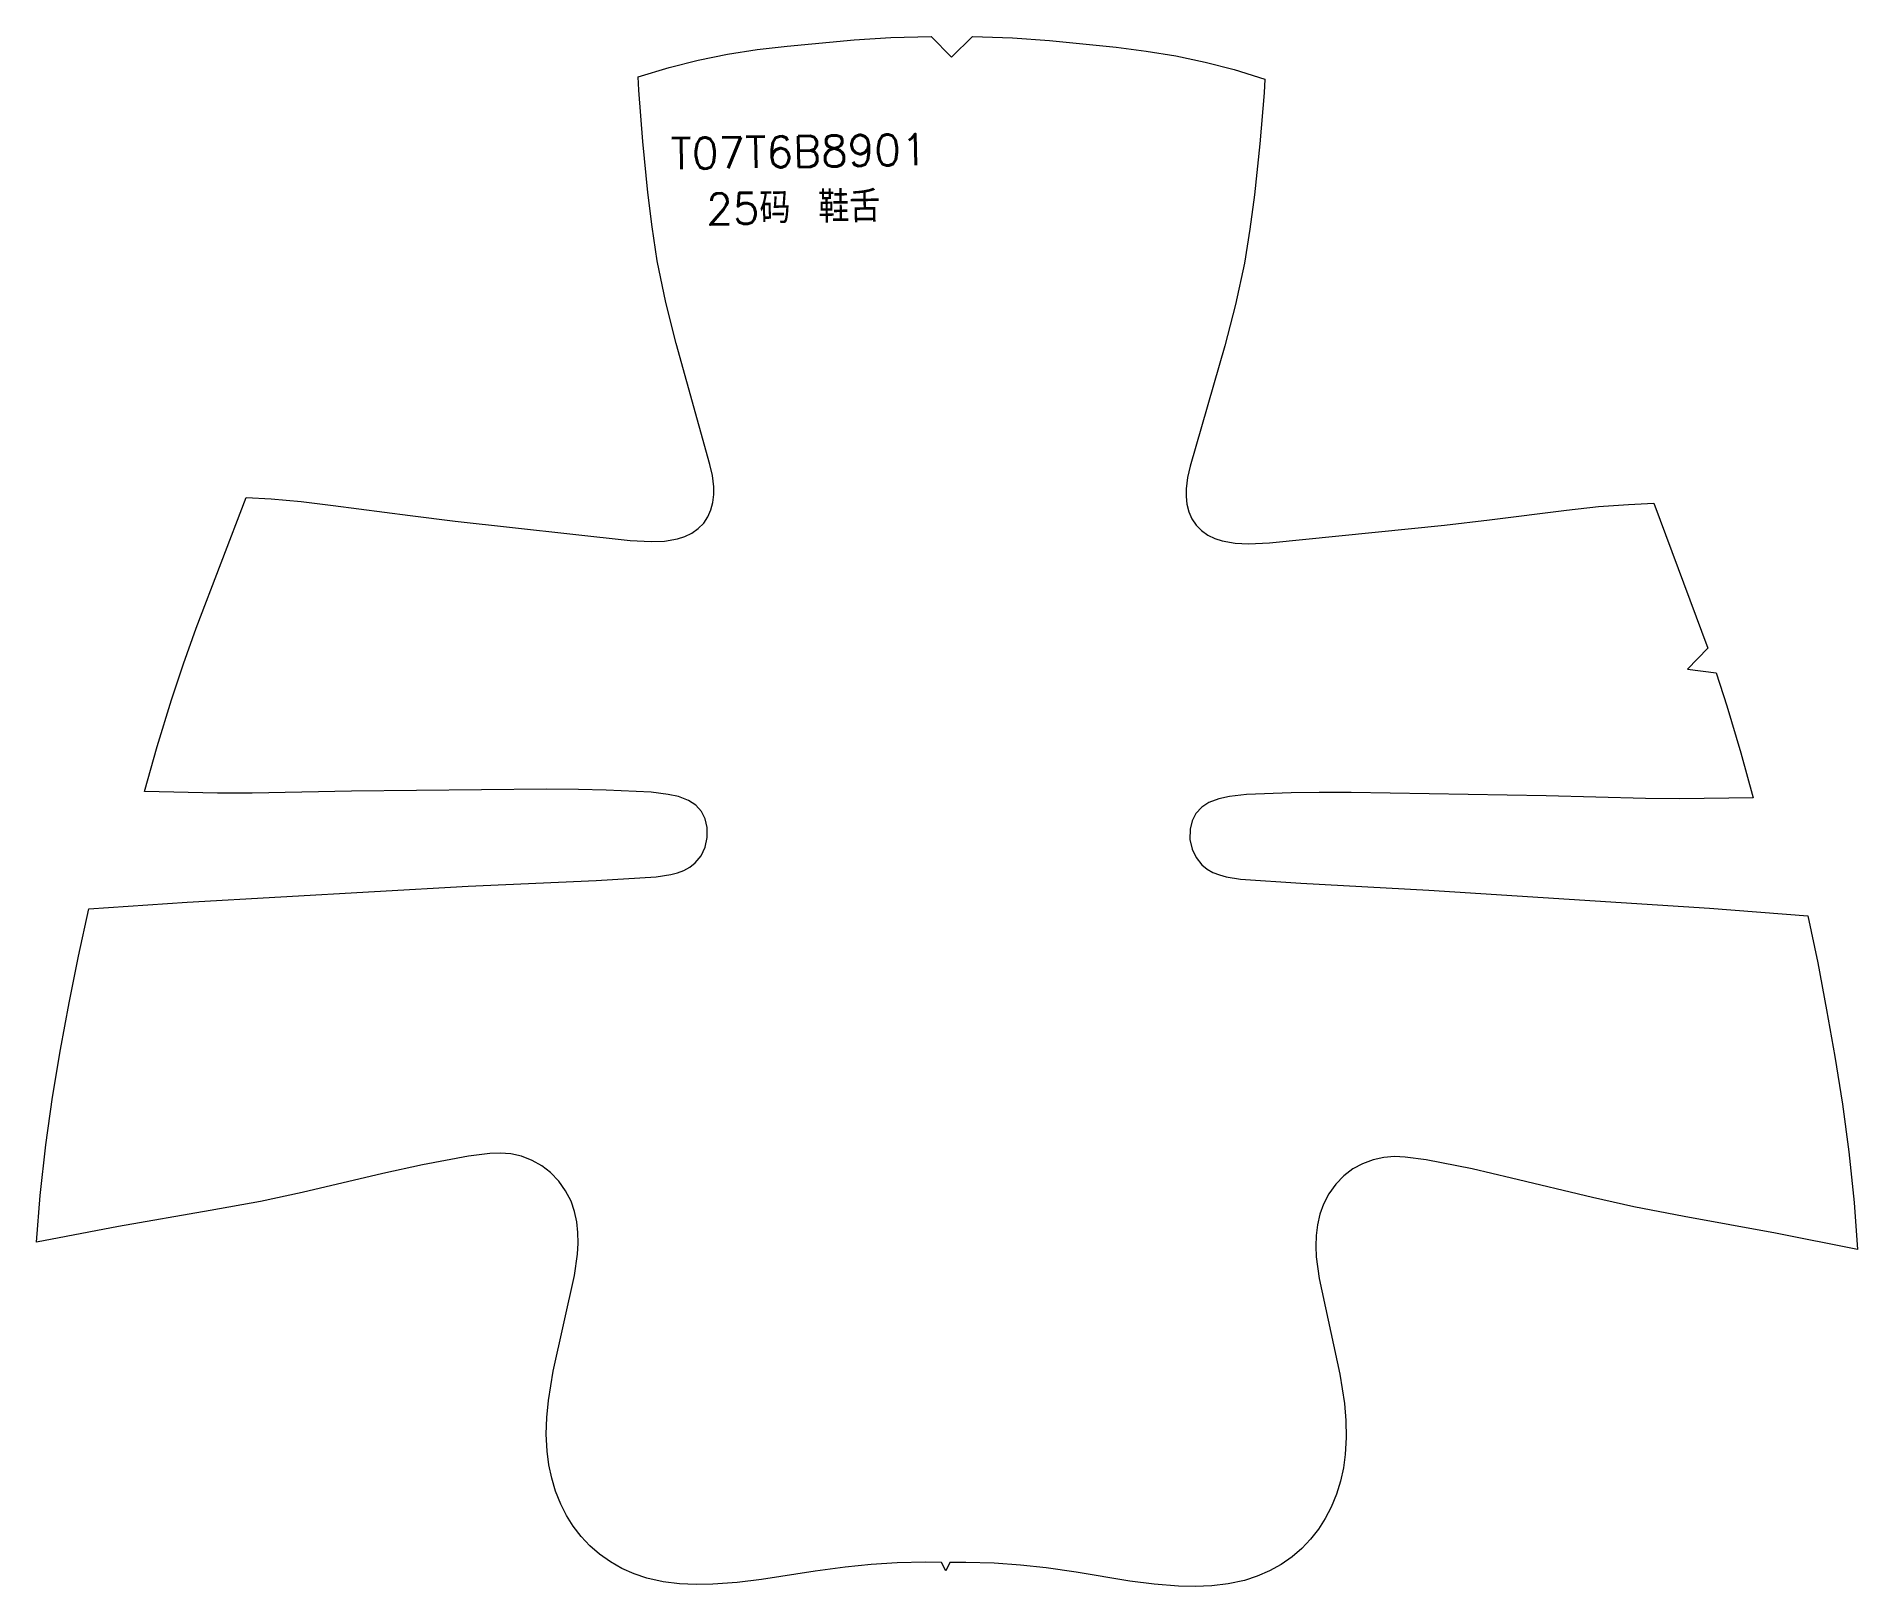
# Model space of a CAD drawing. Header units: inches. Extents: x 30 to 208, y -487 to 1000.
# Drawn here: x 30 to 205.9, y 666.1 to 815.9 of the extents above; entities that cross this region are included whole.
import ezdxf
from ezdxf.enums import TextEntityAlignment as Align

# ---------------------------------------------------------------- set-up
doc = ezdxf.new("R2010")
doc.units = ezdxf.units.IN
doc.header["$MEASUREMENT"] = 0
doc.layers.get('0').update_dxf_attribs({"lineweight": 0})
doc.styles.get("Standard").update_dxf_attribs({"font": 'txt.shx', "bigfont": 'hztxt.shx'})

msp = doc.modelspace()

# ---------------------------------------------------------------- texts
at = {"color": 6}
for s, p in [('T07T6B8901 ', (105.01, 804.83)), ('25码 鞋舌', (103.11, 799.39))]:
    msp.add_text(s, height=3, rotation=1, dxfattribs=at).set_placement(p, align=Align.MIDDLE_CENTER)

# ---------------------------------------------------------------- linework, layer by layer
at = {"color": 0}
msp.add_lwpolyline([(205.91, 698.71), (197.98, 700.3), (189.16, 701.9), (184.3, 702.83), (180.29, 703.72), (172.49, 705.61), (168.67, 706.49), (164.24, 707.36), (162.2, 707.64), (161.18, 707.68), (160.16, 707.61), (159.11, 707.38), (158.1, 707), (157.16, 706.49), (156.3, 705.84), (155.5, 705.02), (154.83, 704.1), (154.31, 703.09), (153.96, 702.11), (153.73, 701.1), (153.61, 700.07), (153.58, 699.03), (153.63, 697.99), (153.91, 695.89), (155.91, 686.65), (156.35, 683.81), (156.48, 682.18), (156.51, 680.54), (156.42, 678.91), (156.24, 677.6), (155.96, 676.31), (155.57, 675.05), (155.07, 673.82), (154.5, 672.72), (153.84, 671.67), (153.08, 670.7), (152.23, 669.81), (151.29, 669), (150.23, 668.26), (149.1, 667.64), (147.92, 667.13), (146.69, 666.73), (145.12, 666.39), (143.53, 666.2), (141.92, 666.13), (140.31, 666.17), (137.96, 666.36), (135.63, 666.67), (130.43, 667.53), (127.55, 667.94), (125.05, 668.21), (122.53, 668.38), (119.78, 668.47), (118.24, 668.47), (117.84, 667.67), (117.44, 668.47), (115.9, 668.49), (113.15, 668.42), (110.63, 668.26), (108.12, 668.02), (105.24, 667.62), (100.04, 666.82), (97.7, 666.52), (95.35, 666.35), (93.74, 666.32), (92.14, 666.4), (90.55, 666.6), (88.98, 666.96), (87.75, 667.36), (86.57, 667.88), (85.45, 668.51), (84.39, 669.26), (83.46, 670.08), (82.62, 670.98), (81.87, 671.96), (81.21, 673.01), (80.65, 674.11), (80.16, 675.34), (79.79, 676.61), (79.51, 677.9), (79.34, 679.21), (79.26, 680.85), (79.31, 682.48), (79.46, 684.11), (79.91, 686.95), (81.98, 696.18), (82.28, 698.27), (82.34, 699.31), (82.32, 700.35), (82.2, 701.38), (81.99, 702.39), (81.65, 703.37), (81.13, 704.39), (80.47, 705.32), (79.67, 706.14), (78.82, 706.79), (77.88, 707.32), (76.88, 707.71), (75.83, 707.94), (74.81, 708.02), (73.79, 707.99), (71.75, 707.72), (67.31, 706.89), (63.48, 706.04), (55.67, 704.21), (51.66, 703.35), (46.78, 702.47), (37.95, 700.93), (30.01, 699.41), (30.38, 703.94), (30.92, 708.82), (31.58, 713.43), (32.35, 718.02), (33.18, 722.55), (34.08, 727.06), (35.07, 731.61), (44.57, 732.26), (71.7, 733.8), (84.07, 734.35), (89.88, 734.72), (91.28, 734.93), (91.93, 735.11), (92.55, 735.34), (93.13, 735.66), (93.65, 736.07), (94.21, 736.76), (94.59, 737.57), (94.8, 738.52), (94.79, 739.5), (94.61, 740.31), (94.25, 741.04), (93.69, 741.65), (93, 742.11), (92.04, 742.48), (91.03, 742.69), (89.38, 742.89), (85.05, 743.1), (82.38, 743.16), (79.29, 743.18), (60.43, 743.01), (50.85, 742.81), (47.51, 742.8), (40.45, 742.95), (41.67, 747.3), (43.06, 751.82), (44.21, 755.31), (45.44, 758.76), (50.27, 771.36), (52.7, 771.23), (55.59, 770.98), (58.69, 770.61), (66.12, 769.62), (70.46, 769.08), (87.36, 767.22), (89.39, 767.12), (90.66, 767.17), (91.92, 767.38), (92.64, 767.62), (93.32, 767.94), (93.93, 768.37), (94.46, 768.89), (94.87, 769.51), (95.16, 770.18), (95.35, 770.9), (95.43, 771.65), (95.43, 772.4), (95.31, 773.49), (95.07, 774.57), (91.8, 786.24), (90.8, 790.22), (89.98, 794.25), (89.47, 797.54), (89.07, 800.84), (88.57, 805.78), (88.2, 810.72), (88.14, 812.04), (91.14, 812.93), (93.94, 813.63), (96.77, 814.21), (99.64, 814.66), (102.52, 815), (108.98, 815.6), (112.55, 815.84), (116.42, 815.93), (118.41, 813.92), (120.42, 815.92), (124.29, 815.79), (127.86, 815.53), (134.31, 814.88), (137.19, 814.51), (140.06, 814.04), (142.88, 813.44), (145.68, 812.72), (148.67, 811.8), (148.6, 810.49), (148.19, 805.54), (147.65, 800.61), (147.22, 797.31), (146.69, 794.03), (145.84, 790.01), (144.81, 786.03), (141.44, 774.39), (141.2, 773.31), (141.06, 772.22), (141.06, 771.47), (141.14, 770.72), (141.32, 770), (141.6, 769.32), (142.01, 768.71), (142.54, 768.17), (143.15, 767.75), (143.82, 767.42), (144.54, 767.18), (145.79, 766.95), (147.07, 766.89), (149.1, 766.98), (166.01, 768.71), (170.35, 769.21), (177.79, 770.14), (180.9, 770.49), (183.79, 770.71), (186.22, 770.83), (189.72, 761.5), (191.43, 756.8), (189.47, 754.8), (192.24, 754.43), (193.27, 751.23), (194.63, 746.7), (195.82, 742.34), (188.75, 742.25), (185.42, 742.28), (175.84, 742.56), (156.98, 742.88), (153.89, 742.88), (151.21, 742.84), (146.88, 742.66), (145.24, 742.48), (144.22, 742.27), (143.26, 741.91), (142.57, 741.46), (142, 740.85), (141.64, 740.12), (141.45, 739.32), (141.43, 738.34), (141.63, 737.38), (142.01, 736.58), (142.56, 735.88), (143.08, 735.47), (143.65, 735.14), (144.28, 734.9), (144.92, 734.72), (146.32, 734.5), (152.13, 734.09), (164.5, 733.44), (191.61, 731.68), (201.1, 730.96), (202.06, 726.4), (202.92, 721.88), (203.71, 717.35), (204.45, 712.75), (205.07, 708.13), (205.58, 703.25), (205.91, 698.71)], close=True, dxfattribs=at)

msp.set_redraw_order([(e.dxf.handle, doc.entitydb.next_handle()) for e in msp.query("TEXT MTEXT ATTDEF DIMENSION ARC_DIMENSION")])  # texts and dimensions are drawn at this point

doc.saveas('drawing.dxf')
